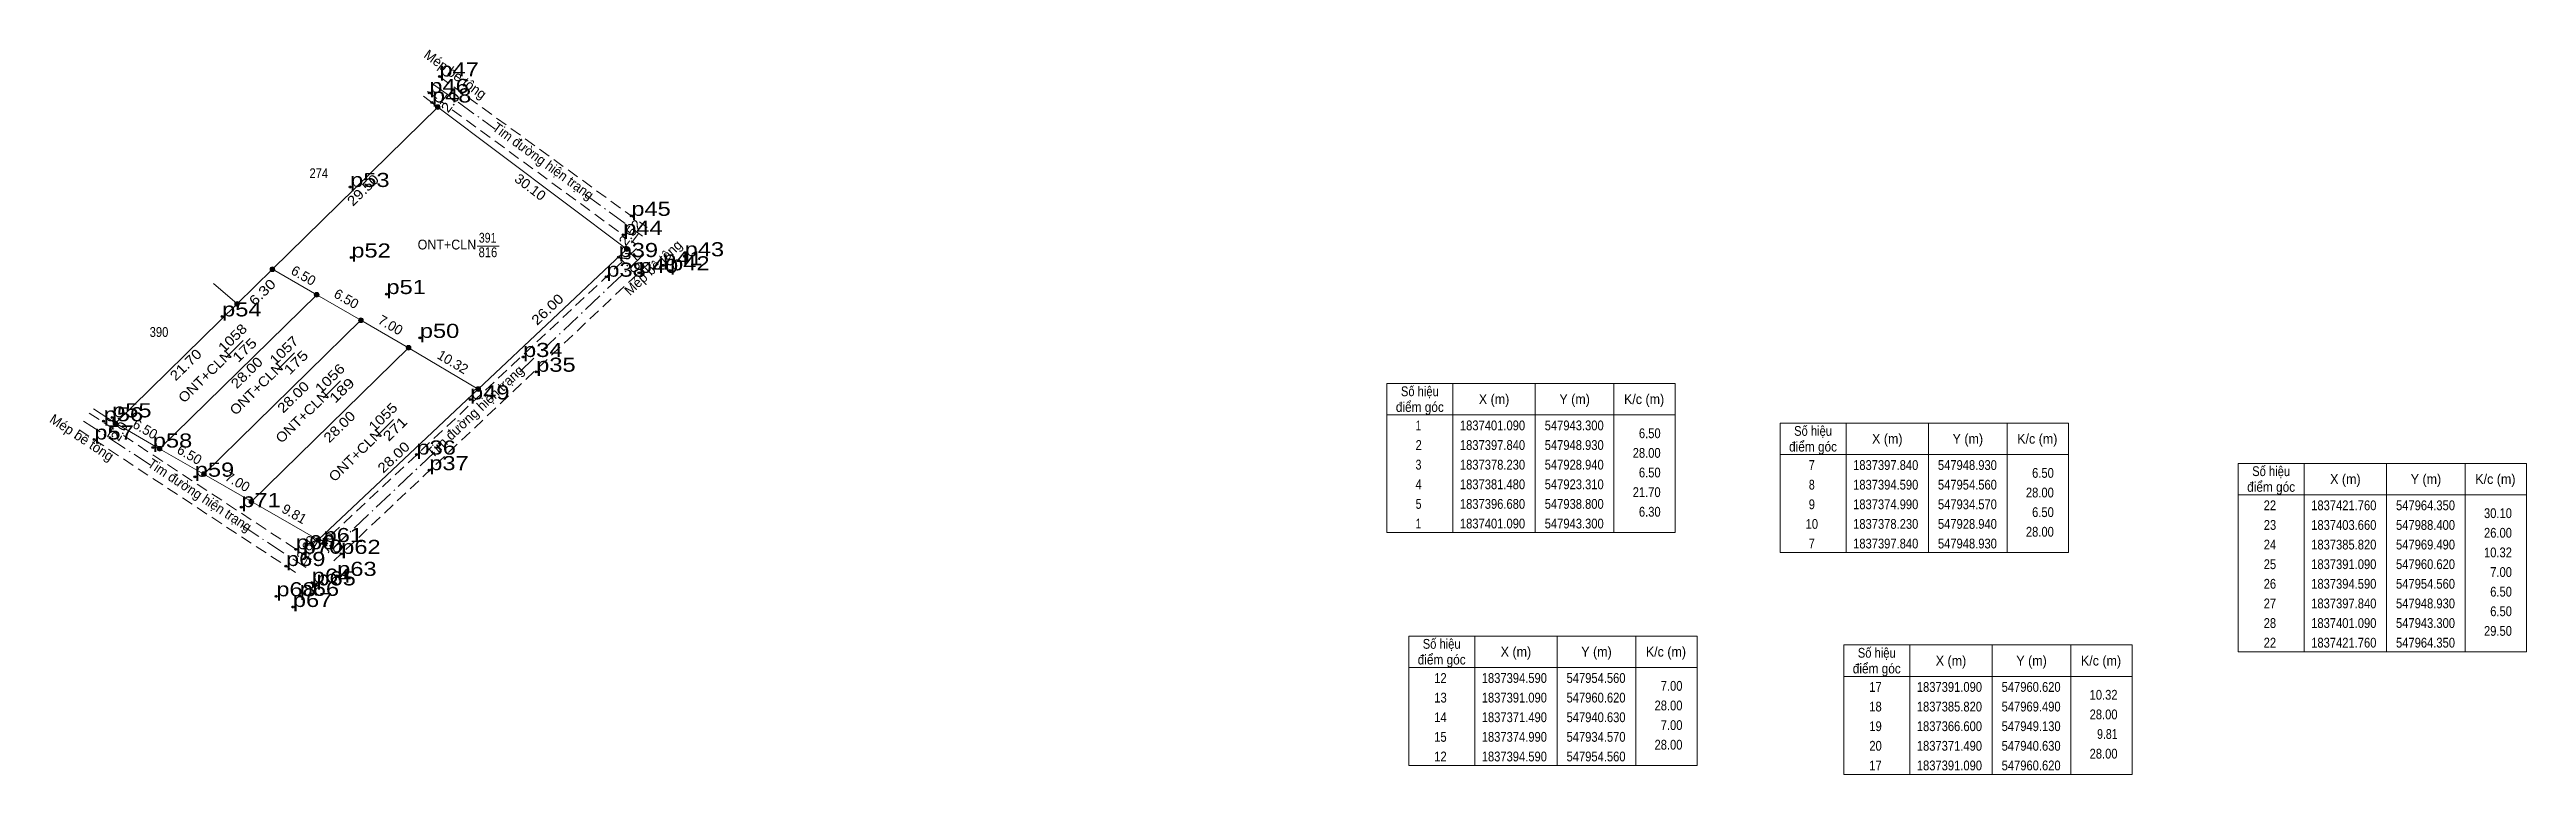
# Model space of a CAD drawing. Header units: metres. Extents: x 547336 to 548230, y 1836093 to 1837463.
# Drawn here: x 547914.9 to 548230.2, y 1837336.7 to 1837429.1 of the extents above; entities that cross this region are included whole.
import ezdxf
from ezdxf.enums import TextEntityAlignment as Align

# ---------------------------------------------------------------- set-up
doc = ezdxf.new("R2010")
doc.units = ezdxf.units.M
doc.header["$LTSCALE"] = 0.5
doc.header["$PDMODE"] = 32
doc.header["$PDSIZE"] = 0.25
doc.linetypes.add('DOT_DASHED', pattern=[7.7, 5, -1.2, 0.3, -1.2])
doc.linetypes.add('MEDIUM_DASHED', pattern=[4.5, 3, -1.5])
for name, color, linetype, lineweight in [('1', 7, 'Continuous', 13), ('10', 7, 'MEDIUM_DASHED', 13), ('63', 7, 'Continuous', 13)]:
    doc.layers.add(name, color=color, linetype=linetype, lineweight=lineweight)
doc.layers.add('12', color=7, linetype='Continuous')
doc.layers.add('7', color=7, linetype='Continuous')

msp = doc.modelspace()

# ---------------------------------------------------------------- texts
at = {"layer": '1'}
for s, width, p in [('ONT+CLN', 0.95, (547965.51, 1837403.61)), ('816', 0.85, (547970.725, 1837402.63)), ('391', 0.8, (547970.69, 1837404.48))]:
    msp.add_text(s, height=1.25, dxfattribs=dict(at, width=width)).set_placement(p, align=Align.CENTER)
at = {"layer": '10', "width": 0.85}
for s, p in [('274', (547949.2, 1837412.7)), ('390', (547928.86, 1837392.47))]:
    msp.add_text(s, height=1.25, dxfattribs=at).set_placement(p, align=Align.CENTER)
at = {"layer": '12', "width": 1.25}
for s, p in [('p46', (547963.27, 1837423.55)), ('p47', (547964.55, 1837425.65)), ('p48', (547963.6, 1837422.34)), ('p53', (547953.19, 1837411.57)), ('p45', (547988.98, 1837407.89)), ('p44', (547987.95, 1837405.47)), ('p52', (547953.34, 1837402.58)), ('p39', (547987.36, 1837402.64)), ('p41', (547993.01, 1837401.59)), ('p42', (547993.92, 1837400.95)), ('p43', (547995.77, 1837402.74)), ('p51', (547957.81, 1837397.93)), ('p38', (547985.8, 1837400.14)), ('p40', (547989.92, 1837400.63)), ('p54', (547936.89, 1837395.08)), ('p50', (547962.06, 1837392.34)), ('p34', (547975.2, 1837389.91)), ('p35', (547976.87, 1837388.03)), ('p55', (547922.89, 1837382.22)), ('p49', (547968.45, 1837384.51)), ('p57', (547920.62, 1837379.4)), ('p56', (547921.81, 1837381.72)), ('p58', (547928.07, 1837378.37)), ('p36', (547961.63, 1837377.48)), ('p59', (547933.41, 1837374.66)), ('p37', (547963.26, 1837375.49)), ('p71', (547939.34, 1837370.78)), ('p61', (547949.81, 1837366.33)), ('p69', (547945.02, 1837363.28)), ('p60', (547946.27, 1837365.41)), ('p70', (547947.17, 1837364.85)), ('p62', (547952.05, 1837364.82)), ('p64', (547948.31, 1837361.16)), ('p65', (547948.89, 1837360.81)), ('p63', (547951.54, 1837362.02)), ('p68', (547943.79, 1837359.42)), ('p67', (547945.9, 1837358.06)), ('p66', (547946.76, 1837359.48))]:
    msp.add_text(s, height=1.8, dxfattribs=at).set_placement(p)
at = {"layer": '63'}
for s, rotation, p in [('Mép bê tông', 323.986, (547966.2075, 1837425.4267)), ('Mép bê tông', 43.405, (547992.1905, 1837400.8463)), ('6.50', 330.004, (547946.9425, 1837399.7453)), ('6.50', 330.004, (547952.4025, 1837396.7853)), ('7.00', 329.991, (547958.0224, 1837393.4449)), ('10.32', 329.284, (547965.9408, 1837388.7385)), ('Tim đường hiện trạng', 43.4, (547969.5556, 1837382.5137)), ('Mép bê tông', 326.593, (547918.6909, 1837379.1295)), ('6.50', 330.004, (547926.7925, 1837380.1753)), ('6.50', 330.08, (547932.4333, 1837376.9276)), ('7.00', 329.991, (547938.5524, 1837373.4649)), ('9.81', 330.088, (547945.7683, 1837369.3853)), ('3.80', 60.199, (547948.1788, 1837365.2844))]:
    msp.add_text(s, height=1.25, rotation=rotation, dxfattribs=at).set_placement(p, align=Align.CENTER)
for s, rotation, width, p in [('2.0', 53.073, 1.15, (547966.4527, 1837421.9945)), ('Tim đường hiện trạng', 323.998, 0.95, (547977.3976, 1837414.3641)), ('29.50', 44.478, 1.15, (547955.2621, 1837410.7308)), ('30.10', 323.035, 1.05, (547975.7442, 1837411.0571)), ('2.52', 52.903, 1.1, (547989.3591, 1837405.383)), ('2.0', 313.375, 1.25, (547988.392, 1837401.5042)), ('6.30', 44.421, 1.2, (547942.4526, 1837397.7137)), ('26.00', 43.332, 1.15, (547978.7361, 1837395.5273)), ('1058', 44.436, 1.15, (547938.6624, 1837391.8818)), ('21.70', 44.459, 1.15, (547932.7023, 1837388.4799)), ('ONT+CLN', 44.436, 1.1, (547935.1374, 1837386.9972)), ('175', 44.436, 1.25, (547940.1874, 1837390.3425)), ('1057', 44.436, 1.15, (547945.2124, 1837390.3118)), ('175', 44.436, 1.25, (547946.7374, 1837388.7725)), ('ONT+CLN', 44.436, 1.1, (547941.6874, 1837385.4272)), ('28.00', 44.45, 1.15, (547940.4723, 1837387.4694)), ('1056', 44.436, 1.2, (547951.0524, 1837386.7416)), ('189', 44.436, 1.3, (547952.5724, 1837385.2074)), ('ONT+CLN', 44.436, 1.1, (547947.5274, 1837381.8672)), ('28.00', 44.436, 1.15, (547946.3824, 1837384.3586)), ('1055', 44.436, 1.15, (547957.8124, 1837381.8318)), ('2.0', 59.971, 1.05, (547924.3405, 1837380.1372)), ('28.00', 44.436, 1.15, (547952.2624, 1837380.5786)), ('ONT+CLN', 44.436, 1.1, (547954.2874, 1837376.9472)), ('271', 44.436, 1.25, (547959.3424, 1837380.2982)), ('28.00', 43.35, 1.15, (547959.156, 1837376.6882)), ('Tim đường hiện trạng', 326.591, 0.95, (547933.7059, 1837371.7968)), ('2.0', 313.398, 1.25, (547950.5727, 1837365.7744))]:
    msp.add_text(s, height=1.25, rotation=rotation, dxfattribs=dict(at, width=width)).set_placement(p, align=Align.CENTER)
for s, width, p in [('điểm góc', 0.9, (548089.35, 1837382.92)), ('Số hiệu', 0.85, (548089.35, 1837384.92)), ('X (m)', 0.95, (548098.8, 1837383.92)), ('Y (m)', 0.95, (548109.055, 1837383.92)), ('K/c (m)', 0.95, (548117.895, 1837383.92)), (' 1', 0.75, (548089, 1837380.57)), ('1837401.090', 0.85, (548098.6, 1837380.57)), ('547943.300', 0.85, (548109, 1837380.57)), ('Số hiệu', 0.85, (548139.4, 1837379.87)), (' 2', 0.85, (548089.005, 1837378.07)), ('1837397.840', 0.85, (548098.6, 1837378.07)), ('547948.930', 0.85, (548109, 1837378.07)), ('điểm góc', 0.9, (548139.4, 1837377.87)), ('X (m)', 0.95, (548148.85, 1837378.87)), ('Y (m)', 0.95, (548159.105, 1837378.87)), ('K/c (m)', 0.95, (548167.945, 1837378.87)), (' 4', 0.85, (548089, 1837373.07)), (' 3', 0.8, (548088.995, 1837375.57)), ('1837378.230', 0.85, (548098.6, 1837375.57)), ('1837381.480', 0.85, (548098.6, 1837373.07)), ('547928.940', 0.85, (548109, 1837375.57)), ('547923.310', 0.85, (548109, 1837373.07)), (' 8', 0.8, (548139.055, 1837373.02)), (' 7', 0.8, (548139.055, 1837375.52)), ('1837397.840', 0.85, (548148.65, 1837375.52)), ('1837394.590', 0.85, (548148.65, 1837373.02)), ('547948.930', 0.85, (548159.05, 1837375.52)), ('547954.560', 0.85, (548159.05, 1837373.02)), ('Số hiệu', 0.85, (548197.71, 1837374.74)), ('X (m)', 0.95, (548207.16, 1837373.74)), ('Y (m)', 0.95, (548217.415, 1837373.74)), ('K/c (m)', 0.95, (548226.255, 1837373.74)), (' 5', 0.8, (548089.005, 1837370.57)), ('1837396.680', 0.85, (548098.6, 1837370.57)), ('547938.800', 0.85, (548109, 1837370.57)), (' 9', 0.85, (548139.05, 1837370.52)), ('1837374.990', 0.85, (548148.65, 1837370.52)), ('547934.570', 0.85, (548159.05, 1837370.52)), ('điểm góc', 0.9, (548197.71, 1837372.74)), (' 22', 0.85, (548197.355, 1837370.39)), ('1837421.760', 0.85, (548206.96, 1837370.39)), ('547964.350', 0.85, (548217.36, 1837370.39)), (' 1', 0.75, (548089, 1837368.07)), ('1837401.090', 0.85, (548098.6, 1837368.07)), ('547943.300', 0.85, (548109, 1837368.07)), (' 10', 0.85, (548139.05, 1837368.02)), ('1837378.230', 0.85, (548148.65, 1837368.02)), ('547928.940', 0.85, (548159.05, 1837368.02)), (' 23', 0.85, (548197.365, 1837367.89)), ('1837403.660', 0.85, (548206.96, 1837367.89)), ('547988.400', 0.85, (548217.36, 1837367.89)), (' 7', 0.8, (548139.055, 1837365.52)), ('1837397.840', 0.85, (548148.65, 1837365.52)), ('547948.930', 0.85, (548159.05, 1837365.52)), (' 24', 0.85, (548197.36, 1837365.39)), ('1837385.820', 0.85, (548206.96, 1837365.39)), ('547969.490', 0.85, (548217.36, 1837365.39)), (' 25', 0.85, (548197.355, 1837362.89)), ('1837391.090', 0.85, (548206.96, 1837362.89)), ('547960.620', 0.85, (548217.36, 1837362.89)), (' 26', 0.85, (548197.355, 1837360.39)), (' 27', 0.85, (548197.355, 1837357.89)), ('1837394.590', 0.85, (548206.96, 1837360.39)), ('1837397.840', 0.85, (548206.96, 1837357.89)), ('547954.560', 0.85, (548217.36, 1837360.39)), ('547948.930', 0.85, (548217.36, 1837357.89)), (' 28', 0.85, (548197.355, 1837355.39)), ('1837401.090', 0.85, (548206.96, 1837355.39)), ('547943.300', 0.85, (548217.36, 1837355.39)), ('Số hiệu', 0.85, (548092.13, 1837352.74)), ('X (m)', 0.95, (548101.58, 1837351.74)), ('Y (m)', 0.95, (548111.835, 1837351.74)), ('K/c (m)', 0.95, (548120.675, 1837351.74)), ('Số hiệu', 0.85, (548147.51, 1837351.6)), (' 22', 0.85, (548197.355, 1837352.89)), ('1837421.760', 0.85, (548206.96, 1837352.89)), ('547964.350', 0.85, (548217.36, 1837352.89)), ('điểm góc', 0.9, (548092.13, 1837350.74)), (' 12', 0.85, (548091.775, 1837348.39)), ('1837394.590', 0.85, (548101.38, 1837348.39)), ('547954.560', 0.85, (548111.78, 1837348.39)), ('điểm góc', 0.9, (548147.51, 1837349.6)), ('X (m)', 0.95, (548156.96, 1837350.6)), ('Y (m)', 0.95, (548167.215, 1837350.6)), ('K/c (m)', 0.95, (548176.055, 1837350.6)), (' 13', 0.85, (548091.785, 1837345.89)), ('1837391.090', 0.85, (548101.38, 1837345.89)), ('547960.620', 0.85, (548111.78, 1837345.89)), (' 17', 0.85, (548147.155, 1837347.25)), (' 18', 0.85, (548147.155, 1837344.75)), ('1837391.090', 0.85, (548156.76, 1837347.25)), ('1837385.820', 0.85, (548156.76, 1837344.75)), ('547960.620', 0.85, (548167.16, 1837347.25)), ('547969.490', 0.85, (548167.16, 1837344.75)), (' 14', 0.85, (548091.78, 1837343.39)), ('1837371.490', 0.85, (548101.38, 1837343.39)), ('547940.630', 0.85, (548111.78, 1837343.39)), (' 19', 0.85, (548147.16, 1837342.25)), ('1837366.600', 0.85, (548156.76, 1837342.25)), ('547949.130', 0.85, (548167.16, 1837342.25)), (' 15', 0.85, (548091.775, 1837340.89)), (' 12', 0.85, (548091.775, 1837338.39)), ('1837374.990', 0.85, (548101.38, 1837340.89)), ('1837394.590', 0.85, (548101.38, 1837338.39)), ('547934.570', 0.85, (548111.78, 1837340.89)), ('547954.560', 0.85, (548111.78, 1837338.39)), (' 20', 0.85, (548147.16, 1837339.75)), ('1837371.490', 0.85, (548156.76, 1837339.75)), ('547940.630', 0.85, (548167.16, 1837339.75)), (' 17', 0.85, (548147.155, 1837337.25)), ('1837391.090', 0.85, (548156.76, 1837337.25)), ('547960.620', 0.85, (548167.16, 1837337.25))]:
    msp.add_text(s, height=1.25, dxfattribs=dict(at, width=width)).set_placement(p, align=Align.CENTER)
for s, width, p in [('6.50', 0.85, (548120, 1837379.57)), ('28.00', 0.85, (548120, 1837377.07)), ('6.50', 0.85, (548120, 1837374.57)), ('6.50', 0.85, (548170.05, 1837374.52)), ('21.70', 0.85, (548120, 1837372.07)), ('28.00', 0.85, (548170.05, 1837372.02)), ('6.30', 0.85, (548120, 1837369.57)), ('28.00', 0.85, (548170.05, 1837367.02)), ('6.50', 0.85, (548170.05, 1837369.52)), ('30.10', 0.85, (548228.36, 1837369.39)), ('26.00', 0.85, (548228.36, 1837366.89)), ('10.32', 0.85, (548228.36, 1837364.39)), ('7.00', 0.85, (548228.36, 1837361.89)), ('6.50', 0.85, (548228.36, 1837359.39)), ('29.50', 0.85, (548228.36, 1837354.39)), ('6.50', 0.85, (548228.36, 1837356.89)), ('28.00', 0.85, (548122.78, 1837344.89)), ('7.00', 0.85, (548122.78, 1837347.39)), ('10.32', 0.85, (548178.16, 1837346.25)), ('7.00', 0.85, (548122.78, 1837342.39)), ('28.00', 0.85, (548178.16, 1837343.75)), ('28.00', 0.85, (548122.78, 1837339.89)), ('28.00', 0.85, (548178.16, 1837338.75)), ('9.81', 0.8, (548178.16, 1837341.25))]:
    msp.add_text(s, height=1.25, dxfattribs=dict(at, width=width)).set_placement(p, align=Align.RIGHT)

# ---------------------------------------------------------------- hatches: boundary and pattern name
at = {"layer": '63'}
for points in [[(547964.65, 1837421.76, 1), (547964.05, 1837421.76, 1)], [(547988.7, 1837403.66, 1), (547988.1, 1837403.66, 1)], [(547943.6, 1837401.09, 1), (547943, 1837401.09, 1)], [(547939.1, 1837396.68, 1), (547938.5, 1837396.68, 1)], [(547949.23, 1837397.84, 1), (547948.63, 1837397.84, 1)], [(547954.86, 1837394.59, 1), (547954.26, 1837394.59, 1)], [(547960.92, 1837391.09, 1), (547960.32, 1837391.09, 1)], [(547969.79, 1837385.82, 1), (547969.19, 1837385.82, 1)], [(547923.61, 1837381.48, 1), (547923.01, 1837381.48, 1)], [(547929.24, 1837378.23, 1), (547928.64, 1837378.23, 1)], [(547934.87, 1837374.99, 1), (547934.27, 1837374.99, 1)], [(547940.93, 1837371.49, 1), (547940.33, 1837371.49, 1)], [(547949.43, 1837366.6, 1), (547948.83, 1837366.6, 1)]]:
    msp.add_hatch(color=256, dxfattribs=at).paths.add_polyline_path(points)

# ---------------------------------------------------------------- linework, layer by layer
at = {"layer": '1'}
for points in [[(547964.35, 1837421.76), (547988.4, 1837403.66), (547969.49, 1837385.82), (547960.62, 1837391.09), (547954.56, 1837394.59), (547948.93, 1837397.84), (547943.3, 1837401.09)], [(547943.3, 1837401.09), (547948.93, 1837397.84), (547928.94, 1837378.23), (547923.31, 1837381.48), (547938.8, 1837396.68)], [(547948.93, 1837397.84), (547954.56, 1837394.59), (547934.57, 1837374.99), (547928.94, 1837378.23)], [(547954.56, 1837394.59), (547960.62, 1837391.09), (547940.63, 1837371.49), (547934.57, 1837374.99)], [(547960.62, 1837391.09), (547969.49, 1837385.82), (547949.13, 1837366.6), (547940.63, 1837371.49)]]:
    msp.add_lwpolyline(points, close=True, dxfattribs=at)
at = {"layer": '10'}
for p, q in [((547964.55, 1837425.65), (547990.99, 1837406.43)), ((547963.02, 1837423.73), (547965.06, 1837422.24)), ((547965.56, 1837423.37), (547964.35, 1837421.76)), ((547966.17, 1837421.42), (547988, 1837405.43)), ((547989.92, 1837405.67), (547988.4, 1837403.66)), ((547989.77, 1837402.21), (547988.4, 1837403.66)), ((547988.61, 1837402.77), (547989.65, 1837403.75)), ((547988.98, 1837404.72), (547989.55, 1837404.3)), ((547950.73, 1837367.2), (547987.83, 1837402.04)), ((547991.34, 1837401.98), (547951.11, 1837363.93)), ((547918.69, 1837380.64), (547946.8, 1837362.1)), ((547919.99, 1837382.77), (547923.19, 1837380.66)), ((547922.31, 1837379.75), (547923.31, 1837381.48)), ((547924.32, 1837379.91), (547946.73, 1837365.14)), ((547947.24, 1837363.3), (547949.13, 1837366.6)), ((547950.52, 1837365.13), (547949.13, 1837366.6)), ((547949.22, 1837365.78), (547949.88, 1837366.4)), ((547947.68, 1837364.51), (547948.29, 1837364.11))]:
    msp.add_line(p, q, dxfattribs=at)
at = {"layer": '10', "linetype": 'Continuous'}
for p, q in [((547962.54, 1837423.13), (547964.35, 1837421.76)), ((547964.35, 1837421.76), (547988.4, 1837403.66)), ((547943.3, 1837401.09), (547948.93, 1837397.84)), ((547923.31, 1837381.48), (547938.8, 1837396.68)), ((547935.81, 1837399.28), (547938.8, 1837396.68)), ((547940.63, 1837371.49), (547960.62, 1837391.09)), ((547920.53, 1837383.31), (547923.31, 1837381.48)), ((547923.31, 1837381.48), (547928.94, 1837378.23))]:
    msp.add_line(p, q, dxfattribs=at)
for points in [[(547938.8, 1837396.68), (547943.3, 1837401.09), (547964.35, 1837421.76)], [(547949.13, 1837366.6), (547969.49, 1837385.82), (547988.4, 1837403.66)], [(547928.94, 1837378.23), (547948.93, 1837397.84), (547954.56, 1837394.59)], [(547928.94, 1837378.23), (547934.57, 1837374.99), (547954.56, 1837394.59), (547960.62, 1837391.09), (547969.49, 1837385.82)], [(547934.57, 1837374.99), (547940.63, 1837371.49), (547949.13, 1837366.6)]]:
    msp.add_lwpolyline(points, dxfattribs=at)
at = {"layer": '63', "linetype": 'DOT_DASHED'}
for p, q in [((547963.81, 1837424.64), (547971.65, 1837418.94)), ((547983.05, 1837410.67), (547990.4, 1837405.32)), ((547990.58, 1837402.98), (547973.93, 1837387.24)), ((547919.27, 1837381.75), (547927.78, 1837376.14)), ((547963.93, 1837377.78), (547950.09, 1837364.69)), ((547939.46, 1837368.43), (547947.56, 1837363.09))]:
    msp.add_line(p, q, dxfattribs=at)
at = {"layer": '63'}
for p, q in [((547969.36, 1837404.04), (547972.15, 1837404.04)), ((547937.4, 1837389.84), (547939.57, 1837392.01)), ((547943.95, 1837388.27), (547946.12, 1837390.44)), ((547949.79, 1837384.71), (547951.96, 1837386.88)), ((548093.55, 1837386.54), (548093.55, 1837367.54)), ((548104.05, 1837386.54), (548104.05, 1837367.54)), ((548114.05, 1837386.54), (548114.05, 1837367.54)), ((547956.55, 1837379.79), (547958.72, 1837381.96)), ((548085.15, 1837382.54), (548121.85, 1837382.54)), ((548143.6, 1837381.49), (548143.6, 1837364.99)), ((548154.1, 1837381.49), (548154.1, 1837364.99)), ((548164.1, 1837381.49), (548164.1, 1837364.99)), ((548135.2, 1837377.49), (548171.9, 1837377.49)), ((548201.91, 1837376.36), (548201.91, 1837352.36)), ((548212.41, 1837376.36), (548212.41, 1837352.36)), ((548222.41, 1837376.36), (548222.41, 1837352.36)), ((548193.51, 1837372.36), (548230.21, 1837372.36)), ((548096.33, 1837354.36), (548096.33, 1837337.86)), ((548106.83, 1837354.36), (548106.83, 1837337.86)), ((548116.83, 1837354.36), (548116.83, 1837337.86)), ((548151.71, 1837353.22), (548151.71, 1837336.72)), ((548162.21, 1837353.22), (548162.21, 1837336.72)), ((548172.21, 1837353.22), (548172.21, 1837336.72)), ((548087.93, 1837350.36), (548124.63, 1837350.36)), ((548143.31, 1837349.22), (548180.01, 1837349.22))]:
    msp.add_line(p, q, dxfattribs=at)
for points in [[(548085.15, 1837386.54), (548121.85, 1837386.54), (548121.85, 1837367.54), (548085.15, 1837367.54)], [(548135.2, 1837381.49), (548171.9, 1837381.49), (548171.9, 1837364.99), (548135.2, 1837364.99)], [(548193.51, 1837376.36), (548230.21, 1837376.36), (548230.21, 1837352.36), (548193.51, 1837352.36)], [(548087.93, 1837354.36), (548124.63, 1837354.36), (548124.63, 1837337.86), (548087.93, 1837337.86)], [(548143.31, 1837353.22), (548180.01, 1837353.22), (548180.01, 1837336.72), (548143.31, 1837336.72)]]:
    msp.add_lwpolyline(points, close=True, dxfattribs=at)
for centre in [(547964.35, 1837421.76), (547988.4, 1837403.66), (547943.3, 1837401.09), (547938.8, 1837396.68), (547948.93, 1837397.84), (547954.56, 1837394.59), (547960.62, 1837391.09), (547969.49, 1837385.82), (547923.31, 1837381.48), (547928.94, 1837378.23), (547934.57, 1837374.99), (547940.63, 1837371.49), (547949.13, 1837366.6)]:
    msp.add_circle(centre, 0.3, dxfattribs=at)
at = {"layer": '7'}
for p in [(547964.55, 1837425.65), (547963.27, 1837423.55), (547963.6, 1837422.34), (547953.19, 1837411.57), (547988.98, 1837407.89), (547953.34, 1837402.58), (547987.36, 1837402.64), (547987.95, 1837405.47), (547995.77, 1837402.74), (547985.8, 1837400.14), (547989.92, 1837400.63), (547993.01, 1837401.59), (547993.92, 1837400.95), (547957.81, 1837397.93), (547936.89, 1837395.08), (547962.06, 1837392.34), (547975.2, 1837389.91), (547976.87, 1837388.03), (547968.45, 1837384.51), (547921.81, 1837381.72), (547922.89, 1837382.22), (547920.62, 1837379.4), (547928.07, 1837378.37), (547961.63, 1837377.48), (547933.41, 1837374.66), (547963.26, 1837375.49), (547939.34, 1837370.78), (547946.27, 1837365.41), (547947.17, 1837364.85), (547949.81, 1837366.33), (547952.05, 1837364.82), (547945.02, 1837363.28), (547951.54, 1837362.02), (547943.79, 1837359.42), (547946.76, 1837359.48), (547948.31, 1837361.16), (547948.89, 1837360.81), (547945.9, 1837358.06)]:
    msp.add_point(p, dxfattribs=at)

msp.set_redraw_order([(e.dxf.handle, doc.entitydb.next_handle()) for e in msp.query("TEXT MTEXT ATTDEF DIMENSION ARC_DIMENSION")])  # texts and dimensions are drawn at this point

doc.saveas('drawing.dxf')
